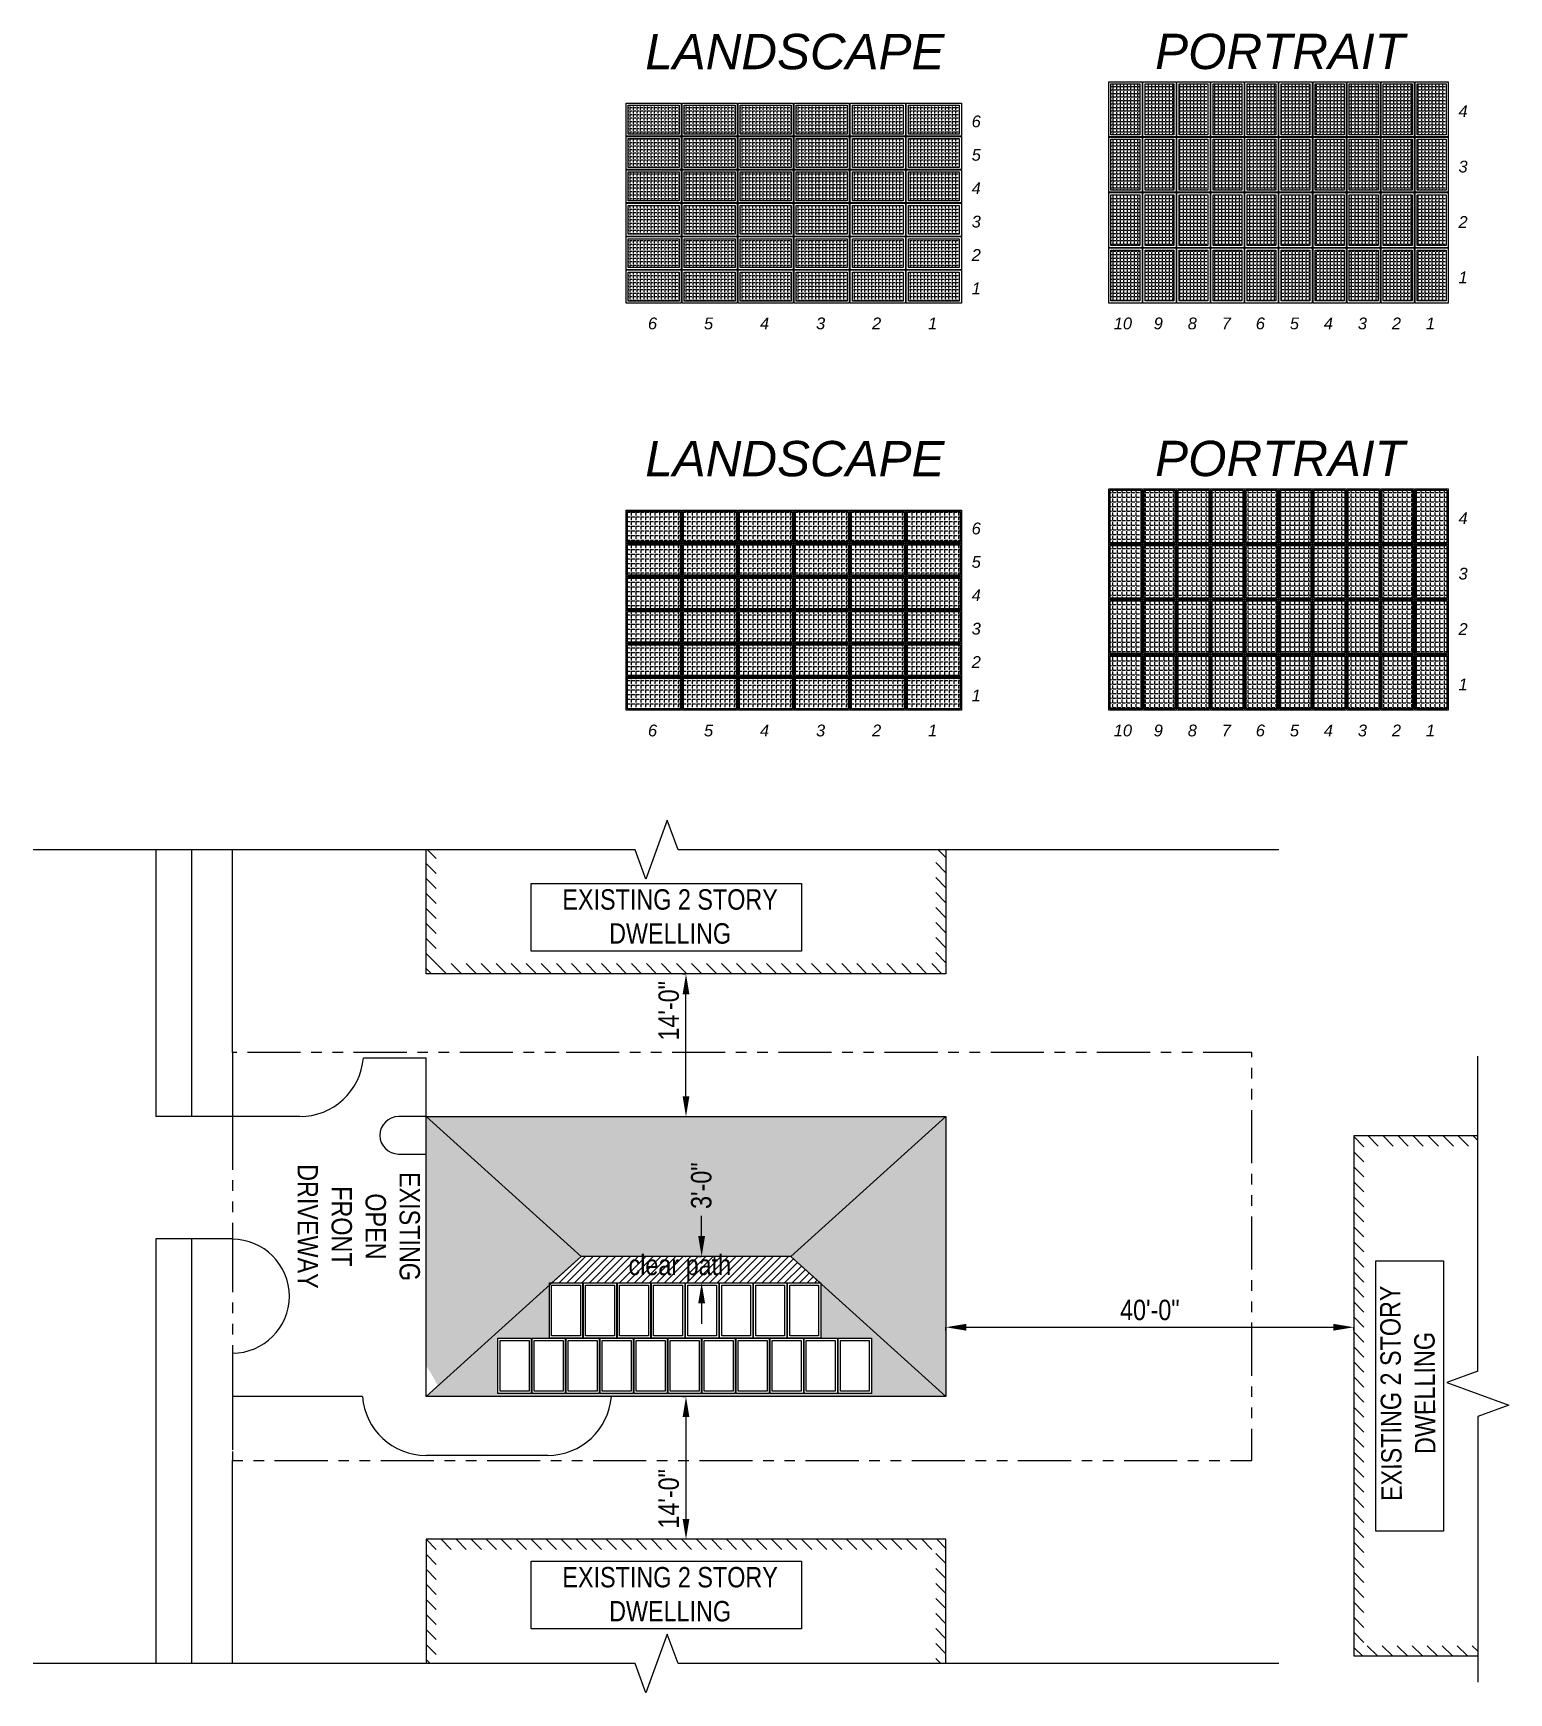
# Model space of a CAD drawing. Header units: feet. Extents: x -13431 to 15649, y 11868 to 29871.
# Drawn here: x 2082 to 3819, y 13496 to 15449 of the extents above; entities that cross this region are included whole.
import ezdxf

# ---------------------------------------------------------------- set-up
doc = ezdxf.new("R2010")
doc.units = ezdxf.units.FT
doc.header["$MEASUREMENT"] = 0
doc.linetypes.add('PHANTOM', pattern=[2.5, 1.25, -0.25, 0.25, -0.25, 0.25, -0.25])
doc.layers.add('LOCKED (NO PRINT)', color=7, linetype='Continuous', plot=False)
for name, color, linetype in [('MODULE FRAME', 9, 'Continuous'), ('MODULE HATCH', 7, 'Continuous'), ('Z - HANWAH 250 HATCH', 9, 'Continuous')]:
    doc.layers.add(name, color=color, linetype=linetype)
doc.styles.add('1SIXTEENTH', font='technic_.ttf', dxfattribs={"height": 24})
doc.styles.add('style1', font='ariali.ttf')
doc.dimstyles.new('1SIXTEENTH', dxfattribs={"dimscale": 0, "dimtxt": 24, "dimasz": 24, "dimexe": 0, "dimexo": 4, "dimgap": 8, "dimtad": 1, "dimdec": 4, "dimzin": 3, "dimdsep": 46, "dimlunit": 4, "dimtxsty": '1SIXTEENTH', "dimcen": 24, "dimclrd": 1, "dimclre": 1, "dimclrt": 7, "dimadec": 0, "dimazin": 0, "dimtfac": 1, "dimtdec": 4, "dimtofl": 0, "dimtmove": 2, "dimatfit": 3, "dimfxl": 1, "dimfrac": 2, "dimtolj": 1, "dimtzin": 0, "dimarcsym": 1})
pattern_1 = [(315, (-12523.886, 10236.228), (8.838835, 8.838835), [])]

msp = doc.modelspace()

# ---------------------------------------------------------------- texts
at = {"char_height": 24, "attachment_point": 5, "style": '1SIXTEENTH'}
for s, insert in [('EXISTING 2 STORY DWELLING ', (2831.89464, 14409.10024)), ('clear path ', (2843.31813, 13995.50118)), ('EXISTING 2 STORY DWELLING ', (2831.89464, 13611.46097))]:
    msp.add_mtext_dynamic_manual_height_columns(s, width=302.113319, gutter_width=370.66776, heights=[0], dxfattribs=dict(at, insert=insert))
for s, width, insert, rotation in [('EXISTING\\POPEN FRONT DRIVEWAY', 148.529681, (2465.39103, 14044.4425), 270), ('EXISTING 2 STORY DWELLING ', 302.113319, (3700.50081, 13848.23638), 90.43870601)]:
    msp.add_mtext_dynamic_manual_height_columns(s, width=width, gutter_width=370.66776, heights=[0], dxfattribs=dict(at, insert=insert, rotation=rotation))
at = {"layer": 'LOCKED (NO PRINT)', "style": 'style1'}
for s, height, p in [('LANDSCAPE ', 41.624435, (2802.65701, 15406.38145)), ('PORTRAIT', 41.624435, (3402.83785, 15406.55448)), ('4', 13.87481, (3759.93419, 15350.07293)), ('6', 13.87481, (3186.87259, 15338.02293)), ('5', 13.87481, (3186.87259, 15298.72293)), ('3', 13.87481, (3759.93419, 15284.87293)), ('4', 13.87481, (3186.87259, 15259.42293)), ('3', 13.87481, (3186.87259, 15220.12293)), ('2', 13.87481, (3759.93419, 15219.67293)), ('2', 13.87481, (3186.87259, 15180.82293)), ('1', 13.87481, (3759.93419, 15154.47293)), ('1', 13.87481, (3186.87259, 15141.52293)), ('6', 13.87481, (2805.809, 15100.28515)), ('5', 13.87481, (2871.759, 15100.28515)), ('4', 13.87481, (2937.709, 15100.28515)), ('3', 13.87481, (3003.659, 15100.28515)), ('2', 13.87481, (3069.609, 15100.28515)), ('1', 13.87481, (3135.559, 15100.28515)), ('10', 13.874812, (3354.11344, 15100.28515)), ('9', 13.87481, (3401.17059, 15100.28515)), ('8', 13.87481, (3441.22059, 15100.28515)), ('7', 13.87481, (3481.27059, 15100.28515)), ('6', 13.87481, (3521.32059, 15100.28515)), ('5', 13.87481, (3561.37059, 15100.28515)), ('4', 13.87481, (3601.42059, 15100.28515)), ('3', 13.87481, (3641.47059, 15100.28515)), ('2', 13.87481, (3681.52059, 15100.28515)), ('1', 13.87481, (3721.57059, 15100.28515)), ('LANDSCAPE ', 41.624435, (2802.65701, 14927.30623)), ('PORTRAIT', 41.624435, (3402.83785, 14927.47926)), ('4', 13.87481, (3759.93419, 14870.99771)), ('6', 13.87481, (3186.87259, 14858.94771)), ('5', 13.87481, (3186.87259, 14819.64771)), ('3', 13.87481, (3759.93419, 14805.79771)), ('4', 13.87481, (3186.87259, 14780.34771)), ('3', 13.87481, (3186.87259, 14741.04771)), ('2', 13.87481, (3759.93419, 14740.59771)), ('2', 13.87481, (3186.87259, 14701.74771)), ('1', 13.87481, (3759.93419, 14675.39771)), ('1', 13.87481, (3186.87259, 14662.44771)), ('6', 13.87481, (2805.809, 14621.20993)), ('5', 13.87481, (2871.759, 14621.20993)), ('4', 13.87481, (2937.709, 14621.20993)), ('3', 13.87481, (3003.659, 14621.20993)), ('2', 13.87481, (3069.609, 14621.20993)), ('1', 13.87481, (3135.559, 14621.20993)), ('10', 13.874812, (3354.11344, 14621.20993)), ('9', 13.87481, (3401.17059, 14621.20993)), ('8', 13.87481, (3441.22059, 14621.20993)), ('7', 13.87481, (3481.27059, 14621.20993)), ('6', 13.87481, (3521.32059, 14621.20993)), ('5', 13.87481, (3561.37059, 14621.20993)), ('4', 13.87481, (3601.42059, 14621.20993)), ('3', 13.87481, (3641.47059, 14621.20993)), ('2', 13.87481, (3681.52059, 14621.20993)), ('1', 13.87481, (3721.57059, 14621.20993))]:
    msp.add_text(s, height=height, dxfattribs=at).set_placement(p)

# ---------------------------------------------------------------- blocks, each defined once
blk = doc.blocks.new('A$C6EF85B4C')
h = blk.add_hatch()
h.set_pattern_fill('ANGLE', color=9, scale=15)
h.set_pattern_definition([(0, (0, 0), (0, 4.125), [3, -1.125]), (90, (0, 0), (-4.125, 3e-16), [3, -1.125])])
h.paths.add_polyline_path([(-19.2, 21.6), (-19.2, -38.3), (14.8, -38.3), (14.8, 21.6)])
at = {"layer": 'Z - HANWAH 250 HATCH', "color": 7, "linetype": 'Continuous', "flags": 128}
blk.add_lwpolyline([(17.3, -40.8), (-21.7, -40.8), (-21.7, 24.1), (17.3, 24.1)], close=True, dxfattribs=at)
at = {"layer": 'Z - HANWAH 250 HATCH', "color": 8, "linetype": 'Continuous', "flags": 128}
blk.add_lwpolyline([(14.8, -38.3), (-19.2, -38.3), (-19.2, 21.6), (14.8, 21.6)], close=True, dxfattribs=at)
blk = doc.blocks.new('A$C20456FC4')
at = {"layer": 'MODULE FRAME'}
h = blk.add_hatch(dxfattribs=at)
h.set_pattern_fill('ANGLE', color=256, scale=20)
h.set_pattern_definition([(0, (8.925, 25.2446), (0, 5.5), [4, -1.5]), (90, (8.925, 25.2446), (-5.5, 3e-16), [4, -1.5])])
h.paths.add_polyline_path([(24.7, 47.9), (-11.3, 47.9), (-11.3, -14.1), (24.7, -14.1)])
at = {"layer": 'MODULE FRAME', "color": 10, "linetype": 'Continuous', "flags": 128}
blk.add_lwpolyline([(26.2, -15.6), (-12.8, -15.6), (-12.8, 49.4), (26.2, 49.4)], close=True, dxfattribs=at)
at = {"layer": 'MODULE FRAME', "color": 1, "linetype": 'Continuous', "flags": 128}
blk.add_lwpolyline([(24.7, -14.1), (-11.3, -14.1), (-11.3, 47.9), (24.7, 47.9)], close=True, dxfattribs=at)
blk = doc.blocks.new('*D144')
at = {"color": 1, "lineweight": -2, "transparency": 16777216}
for p, q in [((2846.6, 13844.2), (2850.6, 13844.2)), ((2850.6, 13820.2), (2850.6, 13700.2)), ((2854.6, 13676.2), (2850.6, 13676.2))]:
    blk.add_line(p, q, dxfattribs=at)
at = {"color": 1, "transparency": 16777216}
for points in [[(2846.6, 13820.2), (2854.6, 13820.2), (2850.6, 13844.2)], [(2846.6, 13700.2), (2854.6, 13700.2), (2850.6, 13676.2)]]:
    blk.add_solid(points, dxfattribs=at)
at = {"layer": 'Defpoints', "color": 0, "transparency": 16777216}
for p in [(2850.6, 13844.2), (2850.6, 13676.2), (2850.6, 13676.2)]:
    blk.add_point(p, dxfattribs=at)
at = {"color": 7, "transparency": 16777216, "insert": (2830.4, 13723.8), "char_height": 24, "attachment_point": 5, "rotation": 90, "style": '1SIXTEENTH'}
blk.add_mtext('\\A1;14\'-0"', dxfattribs=at)
blk = doc.blocks.new('*D145')
at = {"color": 1, "lineweight": -2, "transparency": 16777216}
for p, q in [((2846.6, 14341.7), (2850.6, 14341.7)), ((2850.6, 14197.7), (2850.6, 14317.7)), ((2846.6, 14173.7), (2850.6, 14173.7))]:
    blk.add_line(p, q, dxfattribs=at)
at = {"color": 1, "transparency": 16777216}
for points in [[(2846.6, 14317.7), (2854.6, 14317.7), (2850.6, 14341.7)], [(2846.6, 14197.7), (2854.6, 14197.7), (2850.6, 14173.7)]]:
    blk.add_solid(points, dxfattribs=at)
at = {"layer": 'Defpoints', "color": 0, "transparency": 16777216}
for p in [(2850.6, 14341.7), (2850.6, 14341.7), (2850.6, 14173.7)]:
    blk.add_point(p, dxfattribs=at)
at = {"color": 7, "transparency": 16777216, "insert": (2830.4, 14298.2), "char_height": 24, "attachment_point": 5, "rotation": 90, "style": '1SIXTEENTH'}
blk.add_mtext('\\A1;14\'-0"', dxfattribs=at)
blk = doc.blocks.new('*D143')
at = {"color": 1, "lineweight": -2, "transparency": 16777216}
for p, q in [((3156.6, 13921.8), (3156.6, 13925.8)), ((3180.6, 13925.8), (3612.6, 13925.8)), ((3636.6, 13921.8), (3636.6, 13925.8))]:
    blk.add_line(p, q, dxfattribs=at)
at = {"color": 1, "transparency": 16777216}
for points in [[(3180.6, 13929.8), (3180.6, 13921.8), (3156.6, 13925.8)], [(3612.6, 13929.8), (3612.6, 13921.8), (3636.6, 13925.8)]]:
    blk.add_solid(points, dxfattribs=at)
at = {"layer": 'Defpoints', "color": 0, "transparency": 16777216}
for p in [(3156.6, 13925.8), (3636.6, 13925.8), (3636.6, 13925.8)]:
    blk.add_point(p, dxfattribs=at)
at = {"color": 7, "transparency": 16777216, "insert": (3396.6, 13946), "char_height": 24, "attachment_point": 5, "style": '1SIXTEENTH'}
blk.add_mtext('\\A1;40\'-0"', dxfattribs=at)
blk = doc.blocks.new('*D146')
at = {"color": 1, "lineweight": -2, "transparency": 16777216}
for p, q in [((2869, 14033), (2869, 14057)), ((2865.6, 14009), (2869, 14009)), ((2865.6, 13978), (2869, 13978)), ((2869, 13954), (2869, 13930))]:
    blk.add_line(p, q, dxfattribs=at)
at = {"color": 1, "transparency": 16777216}
for points in [[(2865, 14033), (2873, 14033), (2869, 14009)], [(2865, 13954), (2873, 13954), (2869, 13978)]]:
    blk.add_solid(points, dxfattribs=at)
at = {"layer": 'Defpoints', "color": 0, "transparency": 16777216}
for p in [(2869, 14009), (2869.6, 14009), (2869.6, 13978)]:
    blk.add_point(p, dxfattribs=at)
at = {"color": 7, "transparency": 16777216, "insert": (2868.7, 14092.4), "char_height": 24, "attachment_point": 5, "rotation": 90, "style": '1SIXTEENTH'}
blk.add_mtext('\\A1;3\'-0"', dxfattribs=at)

# ---------------------------------------------------------------- dimensions: what is measured, and where the dimension line sits
for base, p1, p2, picture, middle in [((2850.61449, 14341.7416), (2850.61449, 14173.7416), (2850.61449, 14341.7416), '*D145', (2830.40396, 14298.21528)), ((2850.61449, 13676.21785), (2850.61449, 13844.21785), (2850.61449, 13676.21785), '*D144', (2830.40396, 13723.84032))]:
    dim = msp.add_linear_dim(base=base, p1=p1, p2=p2, angle=270, dimstyle='1SIXTEENTH', override={"dimscale": 1})
    dim.commit()
    dim.dimension.update_dxf_attribs({"geometry": picture, "text_midpoint": middle, "dimtype": 160})
dim = msp.add_linear_dim(base=(2869.00745, 14008.97972), p1=(2869.58212, 13978.03566), p2=(2869.58212, 14008.97972), angle=90, text='3\'-0"', dimstyle='1SIXTEENTH', override={"dimscale": 1})
dim.commit()
dim.dimension.update_dxf_attribs({"geometry": '*D146', "text_midpoint": (2868.70429, 14092.44728), "dimtype": 160})
dim = msp.add_linear_dim(base=(3636.61449, 13925.78987), p1=(3156.61449, 13925.78987), p2=(3636.61449, 13925.78987), dimstyle='1SIXTEENTH', override={"dimscale": 1})
dim.commit()
dim.dimension.update_dxf_attribs({"geometry": '*D143', "text_midpoint": (3396.61449, 13946.00039)})

# ---------------------------------------------------------------- hatches: boundary and pattern name
h = msp.add_hatch()
h.set_pattern_fill('ANSI31', color=8, scale=100, angle=-90)
h.set_pattern_definition(pattern_1)
h.paths.add_polyline_path([(2556.61449, 14487.84329), (2556.61449, 14353.7416), (3144.61449, 14353.7416), (3144.61449, 14487.84329), (3156.61449, 14487.84329), (3156.61449, 14341.7416), (2544.61449, 14341.7416), (2544.61449, 14487.84329)])
h = msp.add_hatch()
h.set_pattern_fill('AR-RSHKE', color=9, angle=-90)
h.set_pattern_definition([(270, (-10827.275, 20045.253), (12, -25.5), [6, -5, 7, -3, 9, -4]), (270, (-10826.775, 20039.253), (12, -25.5), [5, -19, 4, -6]), (270, (-10828.025, 20027.253), (12, -25.5), [3, -31]), (360, (-10827.275, 20045.253), (12, 8.5), [11.5, -36.5]), (360, (-10827.275, 20039.253), (12, 8.5), [11.25, -36.75]), (360, (-10827.275, 20034.253), (12, 8.5), [10.5, -37.5]), (360, (-10828.025, 20027.253), (12, 8.5), [11.5, -36.5]), (360, (-10828.025, 20024.253), (12, 8.5), [11.5, -36.5]), (360, (-10827.275, 20015.253), (12, 8.5), [11, -37])])
h.paths.add_polyline_path([(3156.61449, 13844.21785), (3156.61449, 14173.7416), (2974.11177, 14008.97972), (3008.38775, 13978.03566), (3009.25712, 13978.03566), (3009.25712, 13977.2508)])
h.paths.add_polyline_path([(2689.85712, 13975.34163), (2689.85712, 13978.03566), (2692.84123, 13978.03566), (2727.11721, 14008.97972), (2544.61449, 14173.7416), (2544.61449, 13880.53999, -0.0383104798), (2558.49856, 13856.75226)])
h = msp.add_hatch()
h.set_pattern_fill('AR-RSHKE', color=9, angle=-90)
h.set_pattern_definition([(270, (3030.293, 1702.659), (12, -25.5), [6, -5, 7, -3, 9, -4]), (270, (3030.793, 1696.659), (12, -25.5), [5, -19, 4, -6]), (270, (3029.543, 1684.659), (12, -25.5), [3, -31]), (360, (3030.2925, 1702.659), (12, 8.5), [11.5, -36.5]), (360, (3030.2925, 1696.659), (12, 8.5), [11.25, -36.75]), (360, (3030.2925, 1691.659), (12, 8.5), [10.5, -37.5]), (360, (3029.5425, 1684.659), (12, 8.5), [11.5, -36.5]), (360, (3029.5425, 1681.659), (12, 8.5), [11.5, -36.5]), (360, (3030.2925, 1672.659), (12, 8.5), [11, -37])])
h.paths.add_polyline_path([(3156.61449, 14173.7416), (2544.61449, 14173.7416), (2727.11721, 14008.97972), (2974.11177, 14008.97972)])
h.paths.add_polyline_path([(3009.25712, 13977.2508), (3009.25712, 13912.83566), (3028.78212, 13912.83566), (3028.78212, 13847.88566), (2989.73212, 13847.88566), (2989.73212, 13913.08566), (2988.73212, 13913.08566), (2988.73212, 13847.88566), (2949.68212, 13847.88566), (2949.68212, 13913.08566), (2948.68212, 13913.08566), (2948.68212, 13847.88566), (2909.63212, 13847.88566), (2909.63212, 13913.08566), (2908.63212, 13913.08566), (2908.63212, 13847.88566), (2869.58212, 13847.88566), (2869.58212, 13913.08566), (2868.58212, 13913.08566), (2868.58212, 13847.88566), (2829.53212, 13847.88566), (2829.53212, 13913.08566), (2828.53212, 13913.08566), (2828.53212, 13847.88566), (2789.48212, 13847.88566), (2789.48212, 13913.08566), (2788.48212, 13913.08566), (2788.48212, 13847.88566), (2749.43212, 13847.88566), (2749.43212, 13913.08566), (2748.43212, 13913.08566), (2748.43212, 13847.88566), (2709.38212, 13847.88566), (2709.38212, 13913.08566), (2708.38212, 13913.08566), (2708.38212, 13847.88566), (2669.33212, 13847.88566), (2669.33212, 13912.83566), (2689.85712, 13912.83566), (2689.85712, 13975.34163), (2544.61449, 13844.21785), (3156.61449, 13844.21785)])
h.paths.add_polyline_path([(3068.83212, 13912.83566), (3068.83212, 13847.88566), (3029.78212, 13847.88566), (3029.78212, 13912.83566)], flags=16)
h.paths.add_polyline_path([(3066.31542, 13910.31896), (3066.31542, 13850.40236), (3032.29882, 13850.40236), (3032.29882, 13910.31896)], flags=0)
h.paths.add_polyline_path([(2668.33212, 13912.83566), (2668.33212, 13847.88566), (2629.28212, 13847.88566), (2629.28212, 13912.83566)], flags=16)
h.paths.add_polyline_path([(2665.81542, 13910.31896), (2665.81542, 13850.40236), (2631.79882, 13850.40236), (2631.79882, 13910.31896)], flags=0)
h = msp.add_hatch()
h.set_pattern_fill('ANSI31', color=8, scale=100, angle=-90)
h.set_pattern_definition([(315, (-12523.886, 10387.861), (8.838835, 8.838835), [])])
h.paths.add_polyline_path([(3782.71618, 13550.91531), (3648.61449, 13550.91531), (3648.61449, 14138.91531), (3782.71618, 14138.91531), (3782.71618, 14150.91531), (3636.61449, 14150.91531), (3636.61449, 13538.91531), (3782.71618, 13538.91531)])
h = msp.add_hatch()
h.set_pattern_fill('ANSI31', color=9, scale=50)
h.set_pattern_definition([(45, (3030.2925, 1702.659), (-4.4194174, 4.4194174), [])])
h.paths.add_polyline_path([(2974.11177, 14008.97972), (2727.11721, 14008.97972), (2692.84123, 13978.03566), (3008.38775, 13978.03566)])
h = msp.add_hatch()
h.set_pattern_fill('ANSI31', color=8, scale=100, angle=-90)
h.set_pattern_definition(pattern_1)
h.paths.add_polyline_path([(2556.61449, 13530.11616), (2556.61449, 13664.21785), (3144.61449, 13664.21785), (3144.61449, 13530.11616), (3156.61449, 13530.11616), (3156.61449, 13676.21785), (2544.61449, 13676.21785), (2544.61449, 13530.11616)])

# ---------------------------------------------------------------- linework, layer by layer
at = {"linetype": 'Continuous'}
for p, q in [((2828.62115, 14522.39736), (2803.46784, 14453.28921)), ((2841.19781, 14487.84329), (2828.62115, 14522.39736)), ((2803.46784, 14453.28921), (2790.89118, 14487.84329)), ((3548.27767, 14487.84329), (2841.19781, 14487.84329)), ((3782.71618, 13873.99751), (3746.27242, 13860.73307)), ((3746.27242, 13860.73307), (3819.15993, 13834.20419)), ((3819.15993, 13834.20419), (3782.71618, 13820.93975)), ((2828.62115, 13564.67024), (2803.46784, 13495.56208)), ((2841.19781, 13530.11616), (2828.62115, 13564.67024)), ((2803.46784, 13495.56208), (2790.89118, 13530.11616)), ((3548.27767, 13530.11616), (2841.19781, 13530.11616))]:
    msp.add_line(p, q, dxfattribs=at)
for p, q in [((2790.89118, 14487.84329), (2082.16063, 14487.84329)), ((3782.71618, 13873.99751), (3782.71618, 14244.67506)), ((3782.71618, 13820.93975), (3782.71618, 13507.96145)), ((2790.89118, 13530.11616), (2082.16063, 13530.11616))]:
    msp.add_line(p, q)
at = {"color": 4}
for p, q in [((2226.61449, 14487.84329), (2226.61449, 14173.7416)), ((2268.61449, 14487.84329), (2268.61449, 14173.7416)), ((2316.61449, 14248.97972), (2316.61449, 14487.84329)), ((2470.8924, 14242.97972), (2544.61449, 14242.97972)), ((2544.61449, 14173.7416), (2544.61449, 14242.97972)), ((2316.61449, 14173.7416), (2226.61449, 14173.7416)), ((2395.89389, 14173.7416), (2316.61449, 14173.7416)), ((2316.61449, 14029.7416), (2226.61449, 14029.7416)), ((2226.61449, 14029.7416), (2226.61449, 13530.11616)), ((2268.61449, 14029.7416), (2268.61449, 13530.11616)), ((2469.61599, 13844.21785), (2316.61449, 13844.21785)), ((2687.78054, 13774.97972), (2544.61449, 13774.97972)), ((2316.61449, 13530.11616), (2316.61449, 13768.97972))]:
    msp.add_line(p, q, dxfattribs=at)
at = {"color": 7}
for p, q in [((2544.61449, 14341.7416), (2544.61449, 14487.84329)), ((3156.61449, 14487.84329), (3156.61449, 14341.7416)), ((3156.61449, 14341.7416), (2544.61449, 14341.7416)), ((3782.71618, 14150.91531), (3636.61449, 14150.91531)), ((3636.61449, 14150.91531), (3636.61449, 13538.91531)), ((3156.61449, 13676.21785), (2544.61449, 13676.21785)), ((2544.61449, 13676.21785), (2544.61449, 13530.11616)), ((3156.61449, 13530.11616), (3156.61449, 13676.21785)), ((3636.61449, 13538.91531), (3782.71618, 13538.91531))]:
    msp.add_line(p, q, dxfattribs=at)
at = {"color": 3, "linetype": 'PHANTOM', "ltscale": 50}
for p, q in [((2316.61449, 14248.97972), (2316.61449, 14173.7416)), ((2316.61449, 14173.7416), (2316.61449, 14029.7416)), ((2316.61449, 14029.7416), (2316.61449, 13768.97972))]:
    msp.add_line(p, q, dxfattribs=at)
at = {"color": 3}
for p, q in [((2544.61449, 14173.7416), (3156.61449, 14173.7416)), ((2544.61449, 13844.21785), (2544.61449, 14173.7416)), ((2544.61449, 14173.7416), (2727.11721, 14008.97972)), ((3156.61449, 14173.7416), (2974.11177, 14008.97972)), ((3156.61449, 14173.7416), (3156.61449, 13844.21785)), ((3782.71618, 14138.91531), (3782.71618, 14150.91531)), ((2727.11721, 14008.97972), (2544.61449, 13844.21785)), ((2544.61449, 13844.21785), (2727.11721, 14008.97972)), ((2974.11177, 14008.97972), (2727.11721, 14008.97972)), ((2974.11177, 14008.97972), (3156.61449, 13844.21785)), ((3156.61449, 13844.21785), (2974.11177, 14008.97972)), ((3156.61449, 13844.21785), (2544.61449, 13844.21785))]:
    msp.add_line(p, q, dxfattribs=at)
at = {"color": 1}
msp.add_line((2849.61449, 14008.97972), (2850.27837, 14008.97972), dxfattribs=at)
for points in [[(2668.48524, 14448.2042), (2986.4512, 14448.2042), (2986.4512, 14368.43786), (2668.48524, 14368.43786)], [(3742.1976, 14003.89828), (3742.1976, 13685.93233), (3662.43125, 13685.93233), (3662.43125, 14003.89828)], [(2668.48524, 13650.56493), (2986.4512, 13650.56493), (2986.4512, 13570.79859), (2668.48524, 13570.79859)]]:
    msp.add_lwpolyline(points, close=True, dxfattribs=at)
at = {"flags": 128}
msp.add_lwpolyline([(2316.61449, 14248.97972), (2316.61449, 14173.7416)], dxfattribs=at)
at = {"color": 3, "linetype": 'PHANTOM', "ltscale": 50, "flags": 128}
msp.add_lwpolyline([(2316.61449, 13844.21785), (2316.61449, 13768.97972), (3516.61449, 13768.97972), (3516.61449, 14248.97972), (2316.61449, 14248.97972)], dxfattribs=at)
at = {"color": 4, "flags": 128}
for points in [[(2544.61449, 14173.7416), (2512.26671, 14173.7416)], [(2512.26671, 14129.67537), (2544.61449, 14129.67537)]]:
    msp.add_lwpolyline(points, dxfattribs=at)
at = {"flags": 128}
msp.add_lwpolyline([(2727.11721, 14008.97972), (2692.84123, 13978.03566), (3008.38775, 13978.03566), (2974.11177, 14008.97972)], close=True, dxfattribs=at)
at = {"color": 4}
for centre, radius, start, end in [((2395.89389, 14248.97972), 75.23812, 270, 355.42598775), ((2512.26671, 14151.70848), 22.03312, 90, 270), ((2316.61449, 13962.32226), 67.07339, 270, 90), ((2544.61449, 13850.21785), 75.23812, 184.57401225, 270), ((2687.78054, 13850.21785), 75.23812, 270, 355.42598775)]:
    msp.add_arc(centre, radius, start, end, dxfattribs=at)
at = {"layer": 'MODULE FRAME', "color": 7, "linetype": 'Continuous', "flags": 128}
for points in [[(2728.90712, 13913.08566), (2689.85712, 13913.08566), (2689.85712, 13978.03566), (2728.90712, 13978.03566)], [(2768.95712, 13913.08566), (2729.90712, 13913.08566), (2729.90712, 13978.03566), (2768.95712, 13978.03566)], [(2809.00712, 13913.08566), (2769.95712, 13913.08566), (2769.95712, 13978.03566), (2809.00712, 13978.03566)], [(2849.05712, 13913.08566), (2810.00712, 13913.08566), (2810.00712, 13978.03566), (2849.05712, 13978.03566)], [(2889.10712, 13913.08566), (2850.05712, 13913.08566), (2850.05712, 13978.03566), (2889.10712, 13978.03566)], [(2929.15712, 13913.08566), (2890.10712, 13913.08566), (2890.10712, 13978.03566), (2929.15712, 13978.03566)], [(2969.20712, 13913.08566), (2930.15712, 13913.08566), (2930.15712, 13978.03566), (2969.20712, 13978.03566)], [(3009.25712, 13913.08566), (2970.20712, 13913.08566), (2970.20712, 13978.03566), (3009.25712, 13978.03566)], [(2668.33212, 13847.88566), (2629.28212, 13847.88566), (2629.28212, 13912.83566), (2668.33212, 13912.83566)], [(2708.38212, 13847.88566), (2669.33212, 13847.88566), (2669.33212, 13912.83566), (2708.38212, 13912.83566)], [(2748.43212, 13847.88566), (2709.38212, 13847.88566), (2709.38212, 13912.83566), (2748.43212, 13912.83566)], [(2788.48212, 13847.88566), (2749.43212, 13847.88566), (2749.43212, 13912.83566), (2788.48212, 13912.83566)], [(2828.53212, 13847.88566), (2789.48212, 13847.88566), (2789.48212, 13912.83566), (2828.53212, 13912.83566)], [(2868.58212, 13847.88566), (2829.53212, 13847.88566), (2829.53212, 13912.83566), (2868.58212, 13912.83566)], [(2908.63212, 13847.88566), (2869.58212, 13847.88566), (2869.58212, 13912.83566), (2908.63212, 13912.83566)], [(2948.68212, 13847.88566), (2909.63212, 13847.88566), (2909.63212, 13912.83566), (2948.68212, 13912.83566)], [(2988.73212, 13847.88566), (2949.68212, 13847.88566), (2949.68212, 13912.83566), (2988.73212, 13912.83566)], [(3028.78212, 13847.88566), (2989.73212, 13847.88566), (2989.73212, 13912.83566), (3028.78212, 13912.83566)], [(3068.83212, 13847.88566), (3029.78212, 13847.88566), (3029.78212, 13912.83566), (3068.83212, 13912.83566)]]:
    msp.add_lwpolyline(points, close=True, dxfattribs=at)
at = {"layer": 'MODULE FRAME', "color": 8, "linetype": 'Continuous', "flags": 128}
for points in [[(2726.39042, 13915.60236), (2692.37382, 13915.60236), (2692.37382, 13975.51896), (2726.39042, 13975.51896)], [(2766.44042, 13915.60236), (2732.42382, 13915.60236), (2732.42382, 13975.51896), (2766.44042, 13975.51896)], [(2806.49042, 13915.60236), (2772.47382, 13915.60236), (2772.47382, 13975.51896), (2806.49042, 13975.51896)], [(2846.54042, 13915.60236), (2812.52382, 13915.60236), (2812.52382, 13975.51896), (2846.54042, 13975.51896)], [(2886.59042, 13915.60236), (2852.57382, 13915.60236), (2852.57382, 13975.51896), (2886.59042, 13975.51896)], [(2926.64042, 13915.60236), (2892.62382, 13915.60236), (2892.62382, 13975.51896), (2926.64042, 13975.51896)], [(2966.69042, 13915.60236), (2932.67382, 13915.60236), (2932.67382, 13975.51896), (2966.69042, 13975.51896)], [(3006.74042, 13915.60236), (2972.72382, 13915.60236), (2972.72382, 13975.51896), (3006.74042, 13975.51896)], [(2665.81542, 13850.40236), (2631.79882, 13850.40236), (2631.79882, 13910.31896), (2665.81542, 13910.31896)], [(2705.86542, 13850.40236), (2671.84882, 13850.40236), (2671.84882, 13910.31896), (2705.86542, 13910.31896)], [(2745.91542, 13850.40236), (2711.89882, 13850.40236), (2711.89882, 13910.31896), (2745.91542, 13910.31896)], [(2785.96542, 13850.40236), (2751.94882, 13850.40236), (2751.94882, 13910.31896), (2785.96542, 13910.31896)], [(2826.01542, 13850.40236), (2791.99882, 13850.40236), (2791.99882, 13910.31896), (2826.01542, 13910.31896)], [(2866.06542, 13850.40236), (2832.04882, 13850.40236), (2832.04882, 13910.31896), (2866.06542, 13910.31896)], [(2906.11542, 13850.40236), (2872.09882, 13850.40236), (2872.09882, 13910.31896), (2906.11542, 13910.31896)], [(2946.16542, 13850.40236), (2912.14882, 13850.40236), (2912.14882, 13910.31896), (2946.16542, 13910.31896)], [(2986.21542, 13850.40236), (2952.19882, 13850.40236), (2952.19882, 13910.31896), (2986.21542, 13910.31896)], [(3026.26542, 13850.40236), (2992.24882, 13850.40236), (2992.24882, 13910.31896), (3026.26542, 13910.31896)], [(3066.31542, 13850.40236), (3032.29882, 13850.40236), (3032.29882, 13910.31896), (3066.31542, 13910.31896)]]:
    msp.add_lwpolyline(points, close=True, dxfattribs=at)

# ---------------------------------------------------------------- block references
for p in [(3361.14932, 14863.19094), (3401.19932, 14863.19094), (3441.24932, 14863.19094), (3481.29932, 14863.19094), (3521.34932, 14863.19094), (3561.39932, 14863.19094), (3601.44932, 14863.19094), (3641.49932, 14863.19094), (3681.54932, 14863.19094), (3721.59932, 14863.19094), (3361.14932, 14797.99094), (3401.19932, 14797.99094), (3441.24932, 14797.99094), (3481.29932, 14797.99094), (3521.34932, 14797.99094), (3561.39932, 14797.99094), (3601.44932, 14797.99094), (3641.49932, 14797.99094), (3681.54932, 14797.99094), (3721.59932, 14797.99094), (3361.14932, 14732.79094), (3401.19932, 14732.79094), (3441.24932, 14732.79094), (3481.29932, 14732.79094), (3521.34932, 14732.79094), (3561.39932, 14732.79094), (3601.44932, 14732.79094), (3641.49932, 14732.79094), (3681.54932, 14732.79094), (3721.59932, 14732.79094), (3361.14932, 14667.59094), (3401.19932, 14667.59094), (3441.24932, 14667.59094), (3481.29932, 14667.59094), (3521.34932, 14667.59094), (3561.39932, 14667.59094), (3601.44932, 14667.59094), (3641.49932, 14667.59094), (3681.54932, 14667.59094), (3721.59932, 14667.59094)]:
    msp.add_blockref('A$C20456FC4', p)
at = {"rotation": 270}
for p in [(2795.66251, 14874.7515), (2861.61251, 14874.7515), (2927.56251, 14874.7515), (2993.51251, 14874.7515), (3059.46251, 14874.7515), (3125.41251, 14874.7515), (2795.66251, 14835.4515), (2861.61251, 14835.4515), (2927.56251, 14835.4515), (2993.51251, 14835.4515), (3059.46251, 14835.4515), (3125.41251, 14835.4515), (2795.66251, 14796.1515), (2861.61251, 14796.1515), (2927.56251, 14796.1515), (2993.51251, 14796.1515), (3059.46251, 14796.1515), (3125.41251, 14796.1515), (2795.66251, 14756.8515), (2861.61251, 14756.8515), (2927.56251, 14756.8515), (2993.51251, 14756.8515), (3059.46251, 14756.8515), (3125.41251, 14756.8515), (2795.66251, 14717.5515), (2861.61251, 14717.5515), (2927.56251, 14717.5515), (2993.51251, 14717.5515), (3059.46251, 14717.5515), (3125.41251, 14717.5515), (2795.66251, 14678.2515), (2861.61251, 14678.2515), (2927.56251, 14678.2515), (2993.51251, 14678.2515), (3059.46251, 14678.2515), (3125.41251, 14678.2515)]:
    msp.add_blockref('A$C20456FC4', p, dxfattribs=at)
at = {"layer": 'MODULE HATCH', "linetype": 'Continuous'}
for p in [(3370.07438, 15367.51075), (3410.12438, 15367.51075), (3450.17438, 15367.51075), (3490.22438, 15367.51075), (3530.27438, 15367.51075), (3570.32438, 15367.51075), (3610.37438, 15367.51075), (3650.42438, 15367.51075), (3690.47438, 15367.51075), (3730.52438, 15367.51075), (3370.07438, 15302.31075), (3410.12438, 15302.31075), (3450.17438, 15302.31075), (3490.22438, 15302.31075), (3530.27438, 15302.31075), (3570.32438, 15302.31075), (3610.37438, 15302.31075), (3650.42438, 15302.31075), (3690.47438, 15302.31075), (3730.52438, 15302.31075), (3370.07438, 15237.11075), (3410.12438, 15237.11075), (3450.17438, 15237.11075), (3490.22438, 15237.11075), (3530.27438, 15237.11075), (3570.32438, 15237.11075), (3610.37438, 15237.11075), (3650.42438, 15237.11075), (3690.47438, 15237.11075), (3730.52438, 15237.11075), (3370.07438, 15171.91075), (3410.12438, 15171.91075), (3450.17438, 15171.91075), (3490.22438, 15171.91075), (3530.27438, 15171.91075), (3570.32438, 15171.91075), (3610.37438, 15171.91075), (3650.42438, 15171.91075), (3690.47438, 15171.91075), (3730.52438, 15171.91075)]:
    msp.add_blockref('A$C6EF85B4C', p, dxfattribs=at)
at = {"layer": 'MODULE HATCH', "linetype": 'Continuous', "rotation": 270}
for p in [(2820.90712, 15344.90165), (2886.85712, 15344.90165), (2952.80712, 15344.90165), (3018.75712, 15344.90165), (3084.70712, 15344.90165), (3150.65712, 15344.90165), (2820.90712, 15305.60165), (2886.85712, 15305.60165), (2952.80712, 15305.60165), (3018.75712, 15305.60165), (3084.70712, 15305.60165), (3150.65712, 15305.60165), (2820.90712, 15266.30165), (2886.85712, 15266.30165), (2952.80712, 15266.30165), (3018.75712, 15266.30165), (3084.70712, 15266.30165), (3150.65712, 15266.30165), (2820.90712, 15227.00165), (2886.85712, 15227.00165), (2952.80712, 15227.00165), (3018.75712, 15227.00165), (3084.70712, 15227.00165), (3150.65712, 15227.00165), (2820.90712, 15187.70165), (2886.85712, 15187.70165), (2952.80712, 15187.70165), (3018.75712, 15187.70165), (3084.70712, 15187.70165), (3150.65712, 15187.70165), (2820.90712, 15148.40165), (2886.85712, 15148.40165), (2952.80712, 15148.40165), (3018.75712, 15148.40165), (3084.70712, 15148.40165), (3150.65712, 15148.40165)]:
    msp.add_blockref('A$C6EF85B4C', p, dxfattribs=at)

msp.set_redraw_order([(e.dxf.handle, doc.entitydb.next_handle()) for e in msp.query("TEXT MTEXT ATTDEF DIMENSION ARC_DIMENSION")])  # texts and dimensions are drawn at this point

doc.saveas('drawing.dxf')
